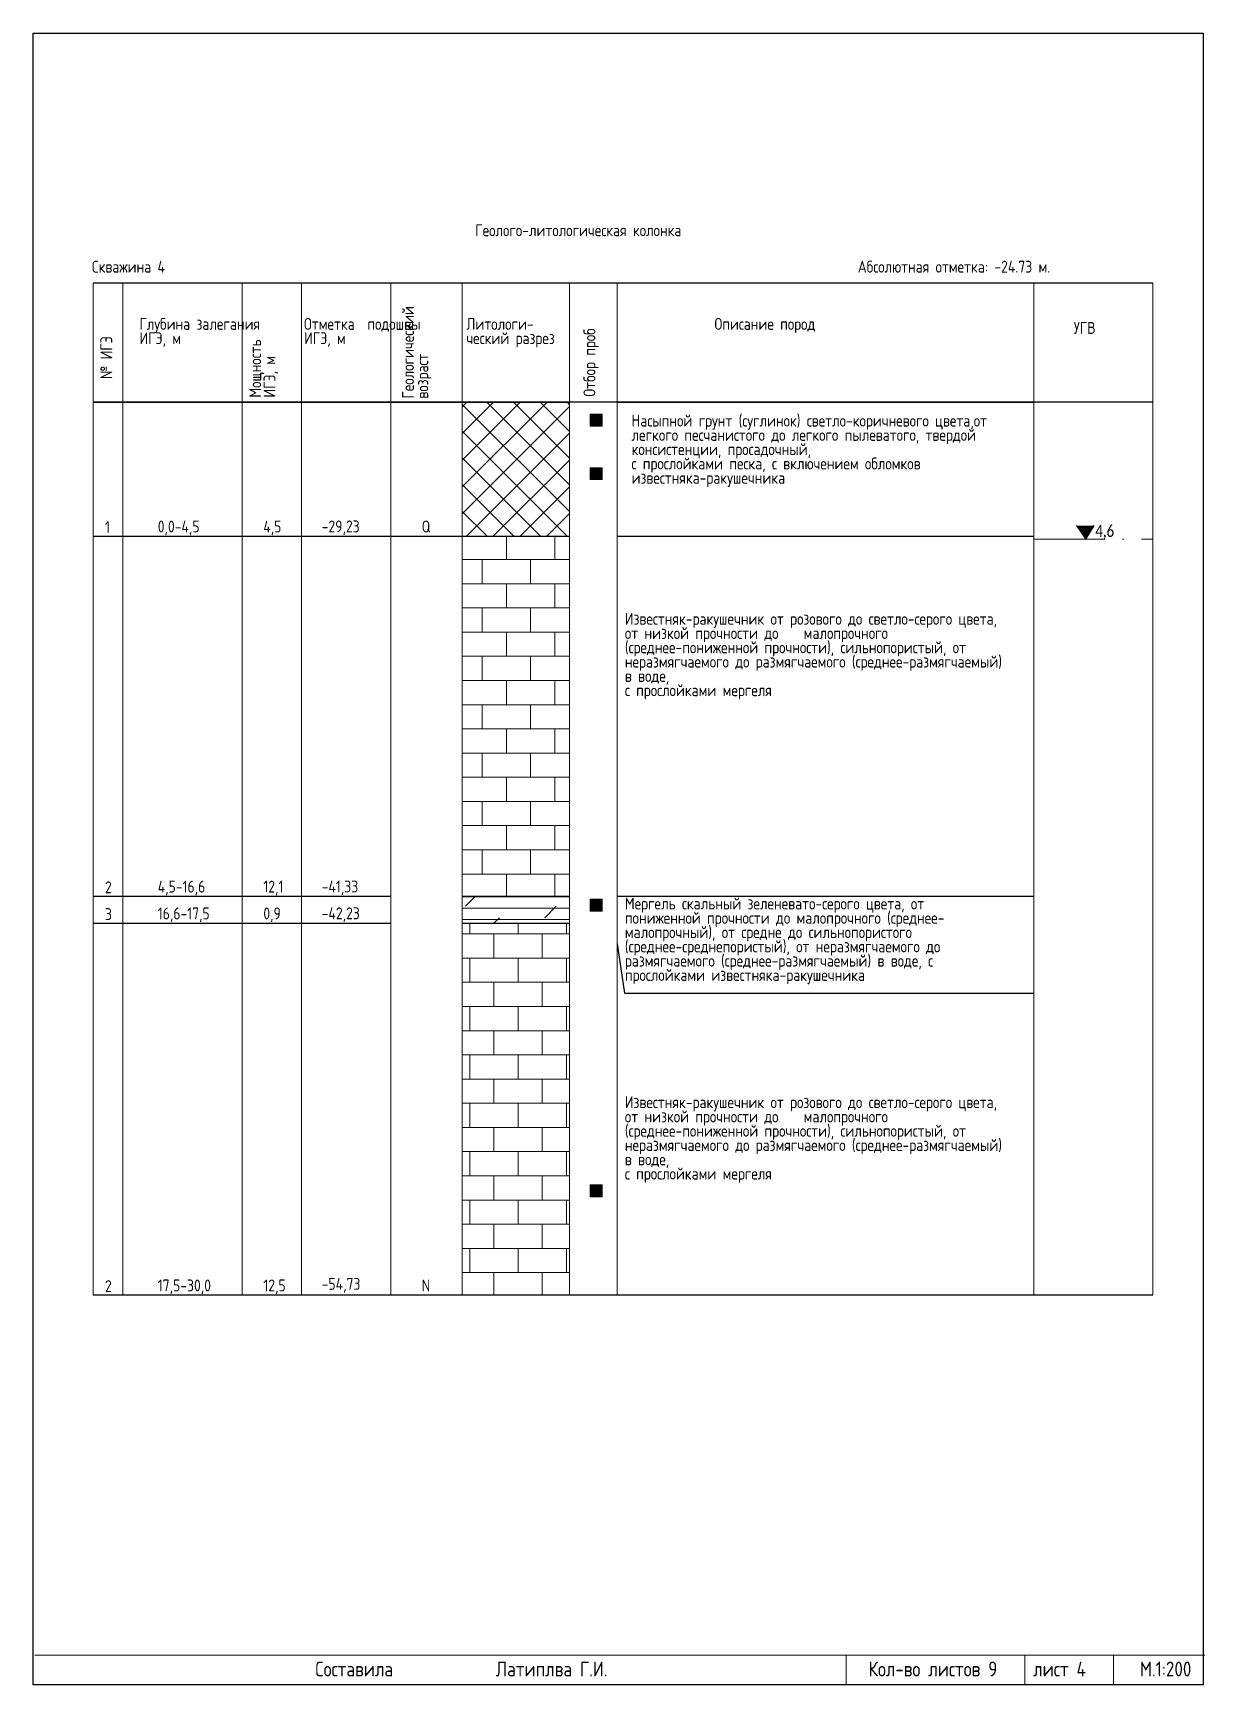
# Model space of a CAD drawing. Header units: millimetres. Extents: x 18930 to 20907, y 6758 to 7036.
# Drawn here: x 19599.9 to 19796.8, y 6758.2 to 7035.8 of the extents above; entities that cross this region are included whole.
import ezdxf

# ---------------------------------------------------------------- set-up
doc = ezdxf.new("R2010")
doc.units = ezdxf.units.MM
doc.linetypes.add('ACAD_ISO03W100', pattern=[30, 12, -18])
doc.linetypes.add('ACAD_ISO10W100', pattern=[18, 12, -3, 0, -3])
for name, color, linetype, lineweight in [('ВодаГ', 160, 'ACAD_ISO03W100', 25), ('Известняк', 86, 'Continuous', 15), ('Керн', 252, 'Continuous', 9), ('Мергель полускальный', 137, 'Continuous', 15), ('монолит', 1, 'Continuous', 9), ('Насып-навал грунта', 36, 'Continuous', 15)]:
    doc.layers.add(name, color=color, linetype=linetype, lineweight=lineweight)
doc.layers.add('ГеолГ', color=7, linetype='Continuous')
doc.layers.add('Рамка проb', color=7, linetype='Continuous')
doc.styles.add('STYLE1', font='simplex.shx', dxfattribs={"width": 0.8})

msp = doc.modelspace()

# ---------------------------------------------------------------- texts
at = {"color": 0, "char_height": 2.5, "attachment_point": 5, "style": 'STYLE1'}
for s, insert, width in [('Составила             Латиплва Г.И.{\\Ftxt|c204; }', (19671.87, 6760.92), 78.7443), ('Кол-во листов 9{\\Ftxt|c204; }', (19751.08, 6760.92), 29.2085), ('лист 4{\\Ftxt|c204; }', (19772.35, 6760.92), 21.0924), ('М.1:200', (19790.17, 6760.92), 21.0924)]:
    msp.add_mtext(s, dxfattribs=dict(at, insert=insert, width=width))
at = {"layer": 'ВодаГ', "color": 5, "lineweight": 13, "ltscale": 0.5, "insert": (19778.37, 6953.12), "char_height": 2, "width": 3.044, "attachment_point": 1, "style": 'STYLE1'}
msp.add_mtext('{\\fCalibri|b0|i0|c204|p34;4,6}', dxfattribs=at)
at = {"layer": 'ГеолГ', "color": 2, "char_height": 2, "attachment_point": 1, "line_spacing_factor": 0.72, "style": 'STYLE1'}
for s, insert, width in [('{\\C256;Геолого-литологическая колонка }', (19674.2, 7003.63), 79.7827), ('{\\C256;Скважина 4}', (19609.82, 6997.51), 24.1719), ('{\\C256;Абсолютная отметка: -24.73 м.}', (19738.47, 6997.51), 75.3485), ('{\\C256;Глубина залегания \\PИГЭ, м}', (19617.79, 6987.9), 20.0037), ('{\\C256;Отметка  подошвы \\PИГЭ, м}', (19645.45, 6987.9), 20.0037), ('{\\C256;Литологи-\\Pческий разрез}', (19672.71, 6987.9), 20.0037), ('{\\C256;Описание пород}', (19714.39, 6987.9), 34.6249), ('{\\C256;УГВ}', (19774.75, 6987.22), 10.4664), ('{\\C0;Насыпной грунт (суглинок) светло-коричневого цвета,от легкого песчанистого до легкого пылеватого, твердой консистенции, просадочный, \\Pс прослойками песка, с включением обломков известняка-ракушечника }', (19700.46, 6971.65), 69.0601), ('{\\C256;1}', (19612.01, 6953.75), 2.8568), ('{\\C256;0,0-4,5}', (19620.87, 6953.86), 8.3092), ('{\\C256;4,5}', (19638.61, 6953.86), 8.3092), ('{\\C256;-29,23}', (19648.41, 6953.88), 8.3092), ('{\\C256;Q}', (19665.21, 6953.86), 8.3092), ('{\\C0;Известняк-ракушечник от розового до светло-серого цвета, от низкой прочности до    малопрочного (среднее-пониженной прочности), сильнопористый, от неразмягчаемого до размягчаемого (среднее-размягчаемый) в воде, \\Pс прослойками мергеля}', (19699.34, 6938.36), 69.0601), ('{\\C256;2}', (19612.01, 6893.25), 2.8568), ('{\\C256;4,5-16,6}', (19620.87, 6893.36), 8.3092), ('{\\C256;12,1}', (19638.61, 6893.36), 8.3092), ('{\\C256;-41,33}', (19648.41, 6893.38), 8.3092), ('{\\C256;3}', (19612.01, 6888.75), 2.8568), ('{\\C256;16,6-17,5}', (19620.87, 6888.86), 8.3092), ('{\\C256;0,9}', (19638.61, 6888.86), 8.3092), ('{\\C256;-42,23}', (19648.41, 6888.88), 8.3092), ('{\\C0;Мергель скальный зеленевато-серого цвета, от пониженной прочности до малопрочного (среднее-\\Pмалопрочный), от средне до сильнопористого (среднее-среднепористый), от неразмягчаемого до размягчаемого (среднее-размягчаемый) в воде, с прослойками известняка-ракушечника}', (19699.34, 6890.52), 69.0601), ('{\\C0;Известняк-ракушечник от розового до светло-серого цвета, от низкой прочности до    малопрочного (среднее-пониженной прочности), сильнопористый, от неразмягчаемого до размягчаемого (среднее-размягчаемый) в воде, \\Pс прослойками мергеля}', (19699.34, 6857.15), 69.0601), ('{\\C256;2}', (19612.01, 6826.25), 2.8568), ('{\\C256;17,5-30,0}', (19620.87, 6826.36), 8.3092), ('{\\C256;12,5}', (19638.61, 6826.36), 8.3092), ('{\\C256;-54,73}', (19648.41, 6826.62), 8.3092), ('{\\C256;N}', (19665.21, 6826.36), 8.3092)]:
    msp.add_mtext(s, dxfattribs=dict(at, insert=insert, width=width))
at = {"layer": 'ГеолГ', "color": 2, "char_height": 2, "width": 18.8075, "attachment_point": 1, "rotation": 90, "line_spacing_factor": 0.72, "style": 'STYLE1'}
for s, insert in [('\\pt19.44444;{\\C256;Геологический возраст}', (19661.91, 6974.35)), ('{\\C256;Отбор проб}', (19692.39, 6974.69)), ('{\\C256;№ ИГЭ}', (19611.23, 6977.63)), ('{\\C256;Мощность \\PИГЭ, м}', (19636.24, 6974.51))]:
    msp.add_mtext(s, dxfattribs=dict(at, insert=insert))

# ---------------------------------------------------------------- hatches: boundary and pattern name
at = {"layer": 'ВодаГ', "lineweight": 13, "ltscale": 0.5}
msp.add_hatch(color=5, dxfattribs=at).paths.add_polyline_path([(19778.16, 6953.02), (19775.2, 6953.02), (19776.75, 6950.74)])
at = {"layer": 'Известняк'}
h = msp.add_hatch(dxfattribs=at)
h.set_pattern_fill('AR-B816', color=256, scale=0.02, style=0)
h.set_pattern_definition([(0, (9589667.9265, 4828867.049), (0, 4.064), []), (90, (9589667.9265, 4828867.049), (-4.064, 4.064), [4.064, -4.064])])
h.paths.add_polyline_path([(19690.03, 6951.24), (19672.03, 6951.24), (19672.03, 6890.74), (19690.03, 6890.74)])
h = msp.add_hatch(dxfattribs=at)
h.set_pattern_fill('AR-B816', color=256, scale=0.02, style=0)
h.set_pattern_definition([(0, (670.005, 0), (0, 4.064), []), (90, (670.005, 0), (-4.064, 4.064), [4.064, -4.064])])
h.paths.add_polyline_path([(19690.03, 6886.24), (19672.03, 6886.24), (19672.03, 6823.74), (19690.03, 6823.74)])
at = {"layer": 'Керн', "lineweight": 13, "ltscale": 0.9}
for points in [[(19695.53, 6888.24), (19695.53, 6890.24), (19693.53, 6890.24), (19693.53, 6888.24)], [(19695.53, 6840.24), (19695.53, 6842.24), (19693.53, 6842.24), (19693.53, 6840.24)]]:
    msp.add_hatch(color=8, dxfattribs=at).paths.add_polyline_path(points)
at = {"layer": 'Мергель полускальный'}
h = msp.add_hatch(dxfattribs=at)
h.set_pattern_fill('DOLMIT', color=256, scale=0.3, style=0)
h.set_pattern_definition([(0, (9589221.2564, 4828853.3376), (0, 1.905), []), (45, (9589221.2564, 4828853.3376), (-3.809997403, 3.809997403), [2.6940768363, -5.3881536726])])
h.paths.add_polyline_path([(19690.03, 6890.74), (19672.03, 6890.74), (19672.03, 6886.24), (19690.03, 6886.24)])
at = {"layer": 'монолит', "lineweight": 13, "ltscale": 0.9}
for points in [[(19695.53, 6969.74), (19695.53, 6971.74), (19693.53, 6971.74), (19693.53, 6969.74)], [(19695.53, 6960.74), (19695.53, 6962.74), (19693.53, 6962.74), (19693.53, 6960.74)]]:
    msp.add_hatch(color=256, dxfattribs=at).paths.add_polyline_path(points)
at = {"layer": 'Насып-навал грунта', "lineweight": 13}
h = msp.add_hatch(dxfattribs=at)
h.set_pattern_fill('NET', color=256, angle=45, style=0)
h.set_pattern_definition([(45, (670.0052, 0), (-2.24506403, 2.24506403), []), (135, (670.0052, 0), (-2.24506403, -2.24506403), [])])
h.paths.add_polyline_path([(19690.03, 6973.74), (19672.03, 6973.74), (19672.03, 6951.24), (19690.03, 6951.24)])

# ---------------------------------------------------------------- linework, layer by layer
for p, q in [((19788.03, 6993.74), (19610.03, 6993.74)), ((19788.03, 6973.74), (19610.03, 6973.74)), ((19788.03, 6823.74), (19610.03, 6823.74))]:
    msp.add_line(p, q)
at = {"color": 0, "lineweight": 20}
for p, q in [((19610.03, 6993.74), (19610.03, 6823.74)), ((19615.03, 6993.74), (19615.03, 6823.74)), ((19635.03, 6993.74), (19635.03, 6823.74)), ((19645.03, 6993.74), (19645.03, 6823.74)), ((19660.03, 6993.74), (19660.03, 6823.74)), ((19672.03, 6993.74), (19672.03, 6823.74)), ((19690.03, 6993.74), (19690.03, 6823.74)), ((19698.03, 6993.74), (19698.03, 6823.74)), ((19768.03, 6993.74), (19768.03, 6823.74)), ((19788.03, 6993.74), (19788.03, 6823.74))]:
    msp.add_line(p, q, dxfattribs=at)
at = {"color": 7, "lineweight": 13}
for p, q in [((19600.2, 6763.25), (19796.78, 6763.25)), ((19736.5, 6763.24), (19736.5, 6758.24)), ((19766.5, 6763.24), (19766.5, 6758.24)), ((19781.41, 6763.24), (19781.41, 6758.24))]:
    msp.add_line(p, q, dxfattribs=at)
msp.add_lwpolyline([(19599.92, 7035.76), (19796.5, 7035.76), (19796.5, 6758.24), (19599.92, 6758.24)], close=True)
for points in [[(19610.03, 6973.74), (19672.03, 6973.74)], [(19672.03, 6973.74), (19690.03, 6973.74)], [(19698.03, 6973.74), (19768.03, 6973.74)], [(19610.03, 6951.24), (19672.03, 6951.24)], [(19672.03, 6951.24), (19690.03, 6951.24)], [(19698.03, 6951.24), (19768.03, 6951.24)], [(19610.03, 6890.74), (19660.03, 6890.74)], [(19672.03, 6890.74), (19690.03, 6890.74)], [(19698.03, 6890.74), (19768.03, 6890.74)], [(19610.03, 6886.24), (19660.03, 6886.24)], [(19672.03, 6886.24), (19690.03, 6886.24)], [(19698.03, 6882.74), (19699.3, 6874.44)], [(19699.3, 6874.44), (19768.03, 6874.44)]]:
    msp.add_lwpolyline(points)
at = {"layer": 'ВодаГ', "color": 5, "lineweight": 13, "ltscale": 0.5}
for p, q in [((19776.75, 6950.74), (19775.2, 6953.02)), ((19778.16, 6953.02), (19776.75, 6950.74))]:
    msp.add_line(p, q, dxfattribs=at)
at = {"layer": 'ВодаГ', "color": 5, "linetype": 'ACAD_ISO10W100', "lineweight": 18, "flags": 128}
msp.add_lwpolyline([(19768.03, 6950.74), (19788.03, 6950.74)], dxfattribs=at)
at = {"layer": 'Рамка проb', "lineweight": 13, "ltscale": 2}
for p, q in [((19694.53, 6971.74), (19693.53, 6971.74)), ((19695.53, 6971.74), (19693.53, 6971.74)), ((19693.53, 6971.74), (19693.53, 6969.74)), ((19695.53, 6969.74), (19695.53, 6971.74)), ((19693.53, 6969.74), (19695.53, 6969.74)), ((19694.53, 6962.74), (19693.53, 6962.74)), ((19695.53, 6962.74), (19693.53, 6962.74)), ((19693.53, 6962.74), (19693.53, 6960.74)), ((19693.53, 6960.74), (19695.53, 6960.74)), ((19695.53, 6960.74), (19695.53, 6962.74)), ((19694.53, 6890.24), (19693.53, 6890.24)), ((19695.53, 6890.24), (19693.53, 6890.24)), ((19693.53, 6890.24), (19693.53, 6888.24)), ((19693.53, 6888.24), (19695.53, 6888.24)), ((19695.53, 6888.24), (19695.53, 6890.24)), ((19694.53, 6842.24), (19693.53, 6842.24)), ((19695.53, 6842.24), (19693.53, 6842.24)), ((19693.53, 6842.24), (19693.53, 6840.24)), ((19695.53, 6840.24), (19695.53, 6842.24)), ((19693.53, 6840.24), (19695.53, 6840.24))]:
    msp.add_line(p, q, dxfattribs=at)

msp.set_redraw_order([(e.dxf.handle, doc.entitydb.next_handle()) for e in msp.query("TEXT MTEXT ATTDEF DIMENSION ARC_DIMENSION")])  # texts and dimensions are drawn at this point

doc.saveas('drawing.dxf')
